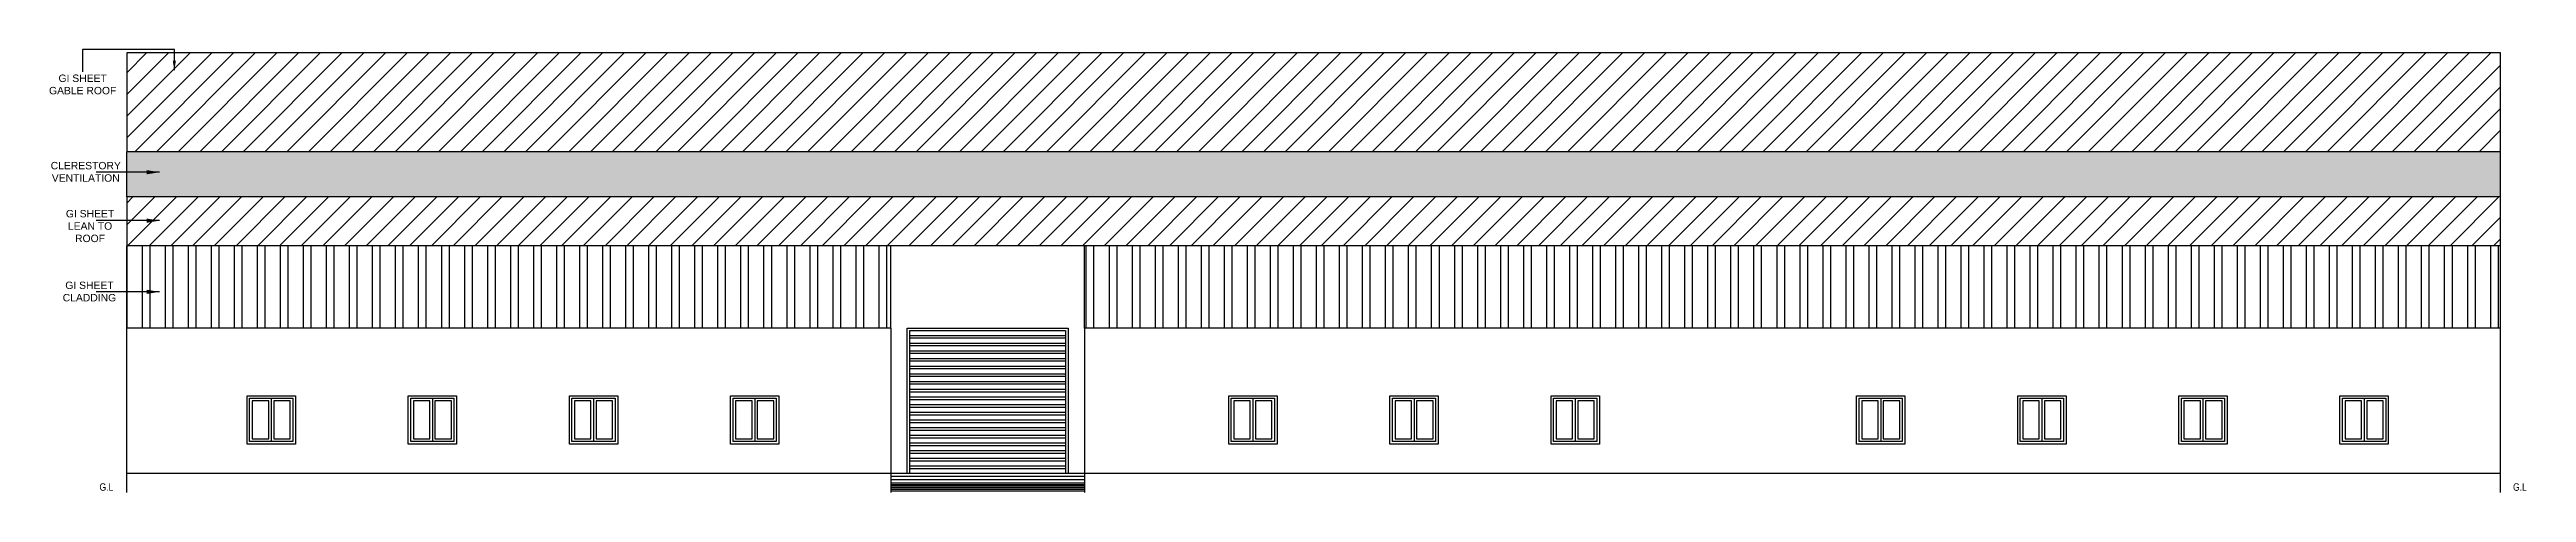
# Model space of a CAD drawing. Header units: metres. Extents: x -488 to 4759, y 38 to 2071.
# Drawn here: x 1116.3 to 1193.1, y 198.4 to 212.1 of the extents above; entities that cross this region are included whole.
import ezdxf

# ---------------------------------------------------------------- set-up
doc = ezdxf.new("R2010")
doc.units = ezdxf.units.M
doc.header["$MEASUREMENT"] = 0
doc.styles.add('2', font='swissc.ttf', dxfattribs={"height": 0.23})
doc.styles.add('Arial narrow 0.2m', font='ARIALN.TTF', dxfattribs={"height": 0.35})
doc.styles.add('sa1', font='', dxfattribs={"height": 72})
doc.styles.get('sa1').set_extended_font_data('Abadi MT Condensed Light')
doc.dimstyles.new('size 0.2m', dxfattribs={"dimtxt": 0.35, "dimasz": 0.15, "dimexe": 0.15, "dimexo": 0.1, "dimgap": 0.05, "dimtad": 1, "dimtoh": 1, "dimdsep": 46, "dimtxsty": 'Arial narrow 0.2m', "dimblk": 'OBLIQUE', "dimcen": 0.15, "dimse1": 1, "dimse2": 1, "dimclrd": 251, "dimclrt": 47, "dimadec": 0, "dimazin": 0, "dimtfac": 1, "dimtmove": 1, "dimatfit": 3, "dimfxl": 0, "dimarcsym": 0})

msp = doc.modelspace()

# ---------------------------------------------------------------- texts
at = {"ltscale": 3.5, "char_height": 0.23, "attachment_point": 2, "style": 'sa1'}
for s, insert, width in [('{\\fArial|b0|i0|c0|p34;GI SHEET \\PGABLE ROOF}', (1117.29594, 211.35787), 5.7906846), ('{\\fArial|b0|i0|c0|p34;CLERESTORY\\PVENTILATION }', (1117.39154, 208.64788), 5.7906846), ('{\\fArial|b0|i0|c0|p34;GI SHEET \\PLEAN TO \\PROOF}', (1117.52473, 207.15736), 5.7906846), ('{\\fArial|b0|i0|c0|p34;GI SHEET \\PCLADDING}', (1117.50608, 204.9351), 1.8419886)]:
    msp.add_mtext(s, dxfattribs=dict(at, insert=insert, width=width))
at = {"lineweight": -2, "char_height": 0.23, "width": 0.3980792, "attachment_point": 1, "style": '2'}
for insert in [(1117.8192, 198.67786, 0.16795), (1192.70817, 198.67786, 0.16795)]:
    msp.add_mtext('G.L', dxfattribs=dict(at, insert=insert))

# ---------------------------------------------------------------- blocks, each defined once
blk = doc.blocks.new('_OBLIQUE')
at = {"color": 0, "linetype": 'ByBlock'}
blk.add_line((-0.5, -0.5), (0.5, 0.5), dxfattribs=at)

# ---------------------------------------------------------------- hatches: boundary and pattern name
h = msp.add_hatch()
h.set_pattern_fill('ANSI31', color=256, scale=0.15)
h.set_pattern_definition([(45, (770.21773, 172.78225), (-0.3367596, 0.3367596), [])])
h.paths.add_polyline_path([(1192.31717, 207.56159), (1118.66857, 207.56159), (1118.66857, 206.0438), (1192.31717, 206.0438)])
h.paths.add_polyline_path([(1118.66857, 212.02648), (1118.66857, 208.96361), (1192.31717, 208.96361), (1192.31717, 212.02648)])
h = msp.add_hatch()
h.set_pattern_fill('HEX', color=256, scale=0.1)
h.set_pattern_definition([(0, (1297.85915, 177.25016), (0, 0.5499261), [0.3175, -0.635]), (120, (1297.85915, 177.25016), (-0.47625, -0.274963), [0.3175, -0.635]), (60, (1298.17665, 177.25016), (-0.47625, 0.274963), [0.3175, -0.635])])
h.paths.add_polyline_path([(1118.66857, 208.96361), (1192.31717, 208.96361), (1192.31717, 207.56159), (1118.66857, 207.56159)])
h = msp.add_hatch()
h.set_pattern_fill('ANSI32', color=256, scale=0.075, angle=45)
h.set_pattern_definition([(90, (1297.7419, 177.29616), (-0.714375, 1e-16), []), (90, (1297.98004, 177.5343), (-0.714375, 1e-16), [])])
h.paths.add_polyline_path([(1118.66857, 206.0438), (1142.37717, 206.0438), (1142.37717, 203.49561), (1118.66857, 203.49561)])
h.paths.add_polyline_path([(1148.37717, 206.0438), (1192.31717, 206.0438), (1192.31717, 203.49561), (1148.37717, 203.49561)])

# ---------------------------------------------------------------- linework, layer by layer
for p, q in [((1192.31717, 212.02648), (1118.66857, 212.02648)), ((1118.66857, 212.02648), (1118.66857, 208.96361)), ((1192.31717, 208.96361), (1192.31717, 212.02648)), ((1118.66857, 207.56159), (1118.66857, 208.96361)), ((1192.31717, 208.96361), (1118.66857, 208.96361)), ((1192.31717, 207.56159), (1192.31717, 208.96361)), ((1192.31717, 207.56159), (1118.66857, 207.56159)), ((1118.66857, 207.56159), (1118.66857, 206.0438)), ((1192.31717, 206.0438), (1192.31717, 207.56159)), ((1192.31717, 206.0438), (1118.66857, 206.0438)), ((1192.31717, 206.0438), (1118.66857, 206.0438)), ((1118.66857, 203.49561), (1118.66857, 206.0438)), ((1142.37717, 203.49561), (1142.37717, 206.0438)), ((1148.37717, 203.49561), (1148.37717, 206.0438)), ((1192.31717, 203.49561), (1192.31717, 206.0438)), ((1118.66857, 198.39561), (1118.66857, 203.49561)), ((1142.37717, 203.49561), (1118.66857, 203.49561)), ((1142.37717, 203.49561), (1142.37717, 198.39561)), ((1142.87717, 198.99561), (1142.87717, 203.49561)), ((1142.87717, 203.49561), (1147.87717, 203.49561)), ((1142.95717, 198.99561), (1142.95717, 203.41561)), ((1142.95717, 203.41561), (1147.79717, 203.41561)), ((1142.95717, 203.26752), (1147.79717, 203.26752)), ((1142.95717, 203.18815), (1147.79717, 203.18815)), ((1142.95717, 203.0294), (1147.79717, 203.0294)), ((1142.95717, 202.95002), (1147.79717, 202.95002)), ((1147.79717, 203.41561), (1147.79717, 198.99561)), ((1147.87717, 203.49561), (1147.87717, 198.99561)), ((1148.37717, 203.49561), (1148.37717, 198.39561)), ((1192.31717, 203.49561), (1148.37717, 203.49561)), ((1192.31717, 198.39561), (1192.31717, 203.49561)), ((1142.95717, 202.79127), (1147.79717, 202.79127)), ((1142.95717, 202.7119), (1147.79717, 202.7119)), ((1142.95717, 202.55315), (1147.79717, 202.55315)), ((1142.95717, 202.47377), (1147.79717, 202.47377)), ((1142.95717, 202.31502), (1147.79717, 202.31502)), ((1142.95717, 202.23565), (1147.79717, 202.23565)), ((1142.95717, 202.0769), (1147.79717, 202.0769)), ((1142.95717, 201.99752), (1147.79717, 201.99752)), ((1142.95717, 201.83877), (1147.79717, 201.83877)), ((1142.95717, 201.7594), (1147.79717, 201.7594)), ((1142.95717, 201.60065), (1147.79717, 201.60065)), ((1142.95717, 201.52127), (1147.79717, 201.52127)), ((1123.14717, 201.31561), (1123.14717, 199.97561)), ((1128.14717, 201.31561), (1128.14717, 199.97561)), ((1133.14717, 201.31561), (1133.14717, 199.97561)), ((1138.14717, 201.31561), (1138.14717, 199.97561)), ((1142.95717, 201.36252), (1147.79717, 201.36252)), ((1142.95717, 201.28315), (1147.79717, 201.28315)), ((1142.95717, 201.1244), (1147.79717, 201.1244)), ((1142.95717, 201.04502), (1147.79717, 201.04502)), ((1142.95717, 200.88627), (1147.79717, 200.88627)), ((1142.95717, 200.8069), (1147.79717, 200.8069)), ((1142.95717, 200.64815), (1147.79717, 200.64815)), ((1153.60717, 201.31561), (1153.60717, 199.97561)), ((1158.60717, 201.31561), (1158.60717, 199.97561)), ((1163.60717, 201.31561), (1163.60717, 199.97561)), ((1173.08717, 201.31561), (1173.08717, 199.97561)), ((1178.08717, 201.31561), (1178.08717, 199.97561)), ((1183.08717, 201.31561), (1183.08717, 199.97561)), ((1188.08717, 201.31561), (1188.08717, 199.97561)), ((1142.95717, 200.56877), (1147.79717, 200.56877)), ((1142.95717, 200.41002), (1147.79717, 200.41002)), ((1142.95717, 200.33065), (1147.79717, 200.33065)), ((1142.95717, 200.1719), (1147.79717, 200.1719)), ((1142.95717, 200.09252), (1147.79717, 200.09252)), ((1142.95717, 199.93377), (1147.79717, 199.93377)), ((1142.95717, 199.8544), (1147.79717, 199.8544)), ((1142.95717, 199.69565), (1147.79717, 199.69565)), ((1142.95717, 199.61627), (1147.79717, 199.61627)), ((1142.95717, 199.45752), (1147.79717, 199.45752)), ((1142.95717, 199.37815), (1147.79717, 199.37815)), ((1142.95717, 199.2194), (1147.79717, 199.2194)), ((1142.95717, 199.14002), (1147.79717, 199.14002)), ((1118.66857, 198.99561), (1192.31717, 198.99561)), ((1142.37717, 198.89561), (1148.37717, 198.89561)), ((1142.37717, 198.79561), (1148.37717, 198.79561)), ((1142.37717, 198.69561), (1148.37717, 198.69561)), ((1142.37717, 198.64561), (1148.37717, 198.64561)), ((1142.37717, 198.59561), (1148.37717, 198.59561)), ((1142.37717, 198.54561), (1148.37717, 198.54561)), ((1142.37717, 198.49561), (1148.37717, 198.49561)), ((1142.37717, 198.44561), (1148.37717, 198.44561))]:
    msp.add_line(p, q)
for points in [[(1122.39717, 201.39561), (1123.89717, 201.39561), (1123.89717, 199.89561), (1122.39717, 199.89561)], [(1127.39717, 201.39561), (1128.89717, 201.39561), (1128.89717, 199.89561), (1127.39717, 199.89561)], [(1132.39717, 201.39561), (1133.89717, 201.39561), (1133.89717, 199.89561), (1132.39717, 199.89561)], [(1137.39717, 201.39561), (1138.89717, 201.39561), (1138.89717, 199.89561), (1137.39717, 199.89561)], [(1152.85717, 201.39561), (1154.35717, 201.39561), (1154.35717, 199.89561), (1152.85717, 199.89561)], [(1157.85717, 201.39561), (1159.35717, 201.39561), (1159.35717, 199.89561), (1157.85717, 199.89561)], [(1162.85717, 201.39561), (1164.35717, 201.39561), (1164.35717, 199.89561), (1162.85717, 199.89561)], [(1172.33717, 201.39561), (1173.83717, 201.39561), (1173.83717, 199.89561), (1172.33717, 199.89561)], [(1177.33717, 201.39561), (1178.83717, 201.39561), (1178.83717, 199.89561), (1177.33717, 199.89561)], [(1182.33717, 201.39561), (1183.83717, 201.39561), (1183.83717, 199.89561), (1182.33717, 199.89561)], [(1187.33717, 201.39561), (1188.83717, 201.39561), (1188.83717, 199.89561), (1187.33717, 199.89561)], [(1122.47717, 201.31561), (1123.81717, 201.31561), (1123.81717, 199.97561), (1122.47717, 199.97561)], [(1123.06717, 201.23561), (1122.55717, 201.23561), (1122.55717, 200.05561), (1123.06717, 200.05561)], [(1123.73717, 201.23561), (1123.22717, 201.23561), (1123.22717, 200.05561), (1123.73717, 200.05561)], [(1127.47717, 201.31561), (1128.81717, 201.31561), (1128.81717, 199.97561), (1127.47717, 199.97561)], [(1128.06717, 201.23561), (1127.55717, 201.23561), (1127.55717, 200.05561), (1128.06717, 200.05561)], [(1128.73717, 201.23561), (1128.22717, 201.23561), (1128.22717, 200.05561), (1128.73717, 200.05561)], [(1132.47717, 201.31561), (1133.81717, 201.31561), (1133.81717, 199.97561), (1132.47717, 199.97561)], [(1133.06717, 201.23561), (1132.55717, 201.23561), (1132.55717, 200.05561), (1133.06717, 200.05561)], [(1133.73717, 201.23561), (1133.22717, 201.23561), (1133.22717, 200.05561), (1133.73717, 200.05561)], [(1137.47717, 201.31561), (1138.81717, 201.31561), (1138.81717, 199.97561), (1137.47717, 199.97561)], [(1138.06717, 201.23561), (1137.55717, 201.23561), (1137.55717, 200.05561), (1138.06717, 200.05561)], [(1138.73717, 201.23561), (1138.22717, 201.23561), (1138.22717, 200.05561), (1138.73717, 200.05561)], [(1152.93717, 201.31561), (1154.27717, 201.31561), (1154.27717, 199.97561), (1152.93717, 199.97561)], [(1153.52717, 201.23561), (1153.01717, 201.23561), (1153.01717, 200.05561), (1153.52717, 200.05561)], [(1154.19717, 201.23561), (1153.68717, 201.23561), (1153.68717, 200.05561), (1154.19717, 200.05561)], [(1157.93717, 201.31561), (1159.27717, 201.31561), (1159.27717, 199.97561), (1157.93717, 199.97561)], [(1158.52717, 201.23561), (1158.01717, 201.23561), (1158.01717, 200.05561), (1158.52717, 200.05561)], [(1159.19717, 201.23561), (1158.68717, 201.23561), (1158.68717, 200.05561), (1159.19717, 200.05561)], [(1162.93717, 201.31561), (1164.27717, 201.31561), (1164.27717, 199.97561), (1162.93717, 199.97561)], [(1163.52717, 201.23561), (1163.01717, 201.23561), (1163.01717, 200.05561), (1163.52717, 200.05561)], [(1164.19717, 201.23561), (1163.68717, 201.23561), (1163.68717, 200.05561), (1164.19717, 200.05561)], [(1172.41717, 201.31561), (1173.75717, 201.31561), (1173.75717, 199.97561), (1172.41717, 199.97561)], [(1173.00717, 201.23561), (1172.49717, 201.23561), (1172.49717, 200.05561), (1173.00717, 200.05561)], [(1173.67717, 201.23561), (1173.16717, 201.23561), (1173.16717, 200.05561), (1173.67717, 200.05561)], [(1177.41717, 201.31561), (1178.75717, 201.31561), (1178.75717, 199.97561), (1177.41717, 199.97561)], [(1178.00717, 201.23561), (1177.49717, 201.23561), (1177.49717, 200.05561), (1178.00717, 200.05561)], [(1178.67717, 201.23561), (1178.16717, 201.23561), (1178.16717, 200.05561), (1178.67717, 200.05561)], [(1182.41717, 201.31561), (1183.75717, 201.31561), (1183.75717, 199.97561), (1182.41717, 199.97561)], [(1183.00717, 201.23561), (1182.49717, 201.23561), (1182.49717, 200.05561), (1183.00717, 200.05561)], [(1183.67717, 201.23561), (1183.16717, 201.23561), (1183.16717, 200.05561), (1183.67717, 200.05561)], [(1187.41717, 201.31561), (1188.75717, 201.31561), (1188.75717, 199.97561), (1187.41717, 199.97561)], [(1188.00717, 201.23561), (1187.49717, 201.23561), (1187.49717, 200.05561), (1188.00717, 200.05561)], [(1188.67717, 201.23561), (1188.16717, 201.23561), (1188.16717, 200.05561), (1188.67717, 200.05561)]]:
    msp.add_lwpolyline(points, close=True)

msp.set_redraw_order([(e.dxf.handle, doc.entitydb.next_handle()) for e in msp.query("TEXT MTEXT ATTDEF DIMENSION ARC_DIMENSION")])  # texts and dimensions are drawn at this point

# ---------------------------------------------------------------- leaders
for points, override in [([(1120.14013, 211.48924), (1120.14013, 212.13253), (1117.29429, 212.13253), (1117.29429, 211.44509)], {"dimasz": 0.3, "dimgap": 0.05, "dimtad": 0, "dimclrd": 256}), ([(1119.67894, 208.3282), (1117.7139, 208.3282)], {"dimasz": 0.4, "dimtad": 0, "dimclrd": 256}), ([(1119.67894, 206.82585), (1117.7139, 206.82585)], {"dimasz": 0.4, "dimtad": 0, "dimclrd": 256}), ([(1119.67894, 204.61799), (1117.7139, 204.61799)], {"dimasz": 0.4, "dimtad": 0, "dimclrd": 256})]:
    msp.add_leader(points, dimstyle='size 0.2m', override=override)

doc.saveas('drawing.dxf')
